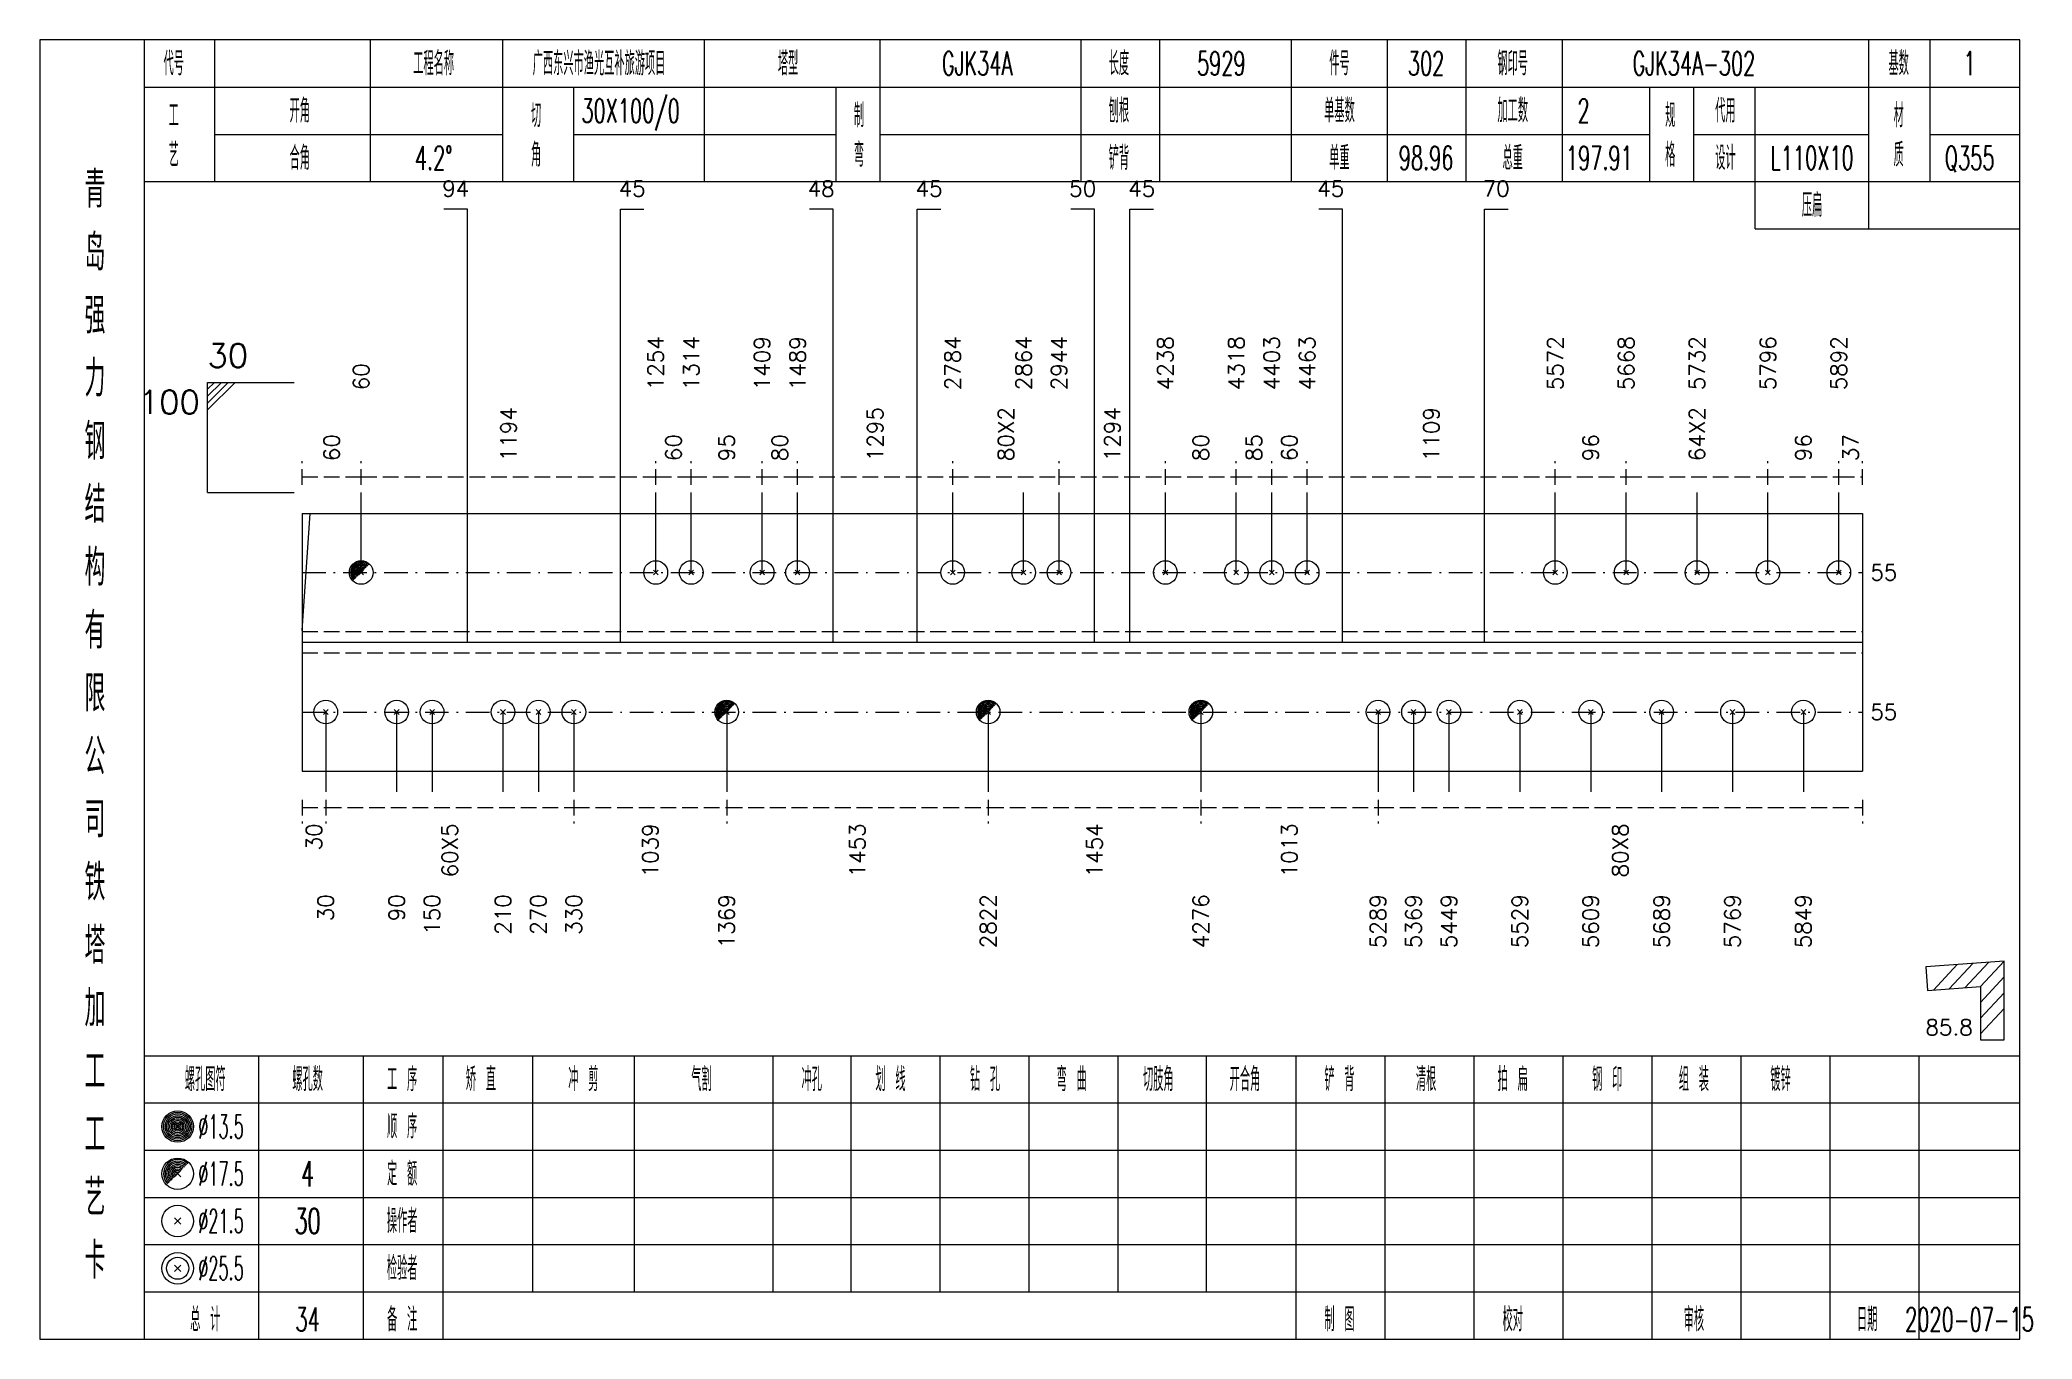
# Model space of a CAD drawing. Extents: x 0 to 2606, y -377 to 6479.
# Drawn here: x 1307 to 1559.9, y 5775 to 5940 of the extents above; entities that cross this region are included whole.
import ezdxf
from ezdxf.enums import TextEntityAlignment as Align

# ---------------------------------------------------------------- set-up
doc = ezdxf.new("R2010")
doc.units = 0
doc.header["$MEASUREMENT"] = 0
doc.linetypes.add('一点画线', pattern=[5.2, 3, -1, 0.2, -1])
doc.linetypes.add('虚线', pattern=[2.75, 2, -0.75])
doc.layers.get('0').update_dxf_attribs({"linetype": 'CONTINUOUS', "lineweight": 25})
for name, color, linetype, lineweight in [('1', 7, 'CONTINUOUS', 25), ('2', 7, 'CONTINUOUS', 25), ('4', 7, 'CONTINUOUS', 25)]:
    doc.layers.add(name, color=color, linetype=linetype, lineweight=lineweight)
doc.styles.get("Standard").update_dxf_attribs({"font": 'simplex.shx', "width": 0.7, "height": 3, "bigfont": 'gbhzfs.shx'})

msp = doc.modelspace()

# ---------------------------------------------------------------- texts
at = {"color": 7, "linetype": 'Continuous', "lineweight": 13}
msp.add_text('30', height=3, dxfattribs=at).set_placement((1328.3, 5897.5), align=Align.BOTTOM_LEFT)
for s, p in [('1254', (1385.2, 5895.5)), ('1314', (1389.7, 5895.5)), ('1409', (1398.7, 5895.5)), ('1489', (1403.2, 5895.5)), ('2784', (1422.9, 5895.5)), ('2864', (1431.9, 5895.5)), ('2944', (1436.4, 5895.5)), ('4238', (1449.9, 5895.5)), ('4318', (1458.9, 5895.5)), ('4403', (1463.4, 5895.5)), ('4463', (1467.9, 5895.5)), ('5572', (1499.4, 5895.5)), ('5668', (1508.4, 5895.5)), ('5732', (1517.4, 5895.5)), ('5796', (1526.4, 5895.5)), ('5892', (1535.4, 5895.5)), ('60', (1347.8, 5895.5))]:
    msp.add_text(s, height=2, rotation=90, dxfattribs=at).set_placement(p, align=Align.MIDDLE_LEFT)
msp.add_text('100', height=3, dxfattribs=at).set_placement((1327.3, 5895.5), align=Align.TOP_RIGHT)
at = {"color": 8, "linetype": 'Continuous', "lineweight": 9}
for s, p in [('1194', (1366.5, 5886.5)), ('1295', (1413.05, 5886.5)), ('80X2', (1429.65, 5886.5)), ('1294', (1443.15, 5886.5)), ('1109', (1483.65, 5886.5)), ('64X2', (1517.4, 5886.5)), ('60', (1344.05, 5886.5)), ('60', (1387.45, 5886.5)), ('95', (1394.2, 5886.5)), ('80', (1400.95, 5886.5)), ('80', (1454.4, 5886.5)), ('85', (1461.15, 5886.5)), ('60', (1465.65, 5886.5)), ('96', (1503.9, 5886.5)), ('96', (1530.9, 5886.5)), ('37', (1536.9, 5886.5))]:
    msp.add_text(s, height=2, rotation=90, dxfattribs=at).set_placement(p, align=Align.MIDDLE_LEFT)
at = {"color": 7, "linetype": 'Continuous', "lineweight": 13}
for p in [(1539.4, 5872.36), (1539.4, 5854.64)]:
    msp.add_text('55', height=2, dxfattribs=at).set_placement(p, align=Align.MIDDLE_LEFT)
at = {"color": 8, "linetype": 'Continuous', "lineweight": 9}
for s, p in [('30', (1341.8, 5840.5)), ('60X5', (1359.05, 5840.5)), ('1039', (1384.5, 5840.5)), ('1453', (1410.8, 5840.5)), ('1454', (1440.9, 5840.5)), ('1013', (1465.65, 5840.5)), ('80X8', (1507.65, 5840.5))]:
    msp.add_text(s, height=2, rotation=90, dxfattribs=at).set_placement(p, align=Align.MIDDLE_RIGHT)
at = {"layer": '1', "color": 7, "linetype": 'Continuous', "lineweight": 13}
for s, p in [('30', (1343.3, 5831.5)), ('90', (1352.3, 5831.5)), ('150', (1356.8, 5831.5)), ('210', (1365.8, 5831.5)), ('270', (1370.3, 5831.5)), ('330', (1374.8, 5831.5)), ('1369', (1394.2, 5831.5)), ('2822', (1427.4, 5831.5)), ('4276', (1454.4, 5831.5)), ('5289', (1476.9, 5831.5)), ('5369', (1481.4, 5831.5)), ('5449', (1485.9, 5831.5)), ('5529', (1494.9, 5831.5)), ('5609', (1503.9, 5831.5)), ('5689', (1512.9, 5831.5)), ('5769', (1521.9, 5831.5)), ('5849', (1530.9, 5831.5))]:
    msp.add_text(s, height=2, rotation=90, dxfattribs=at).set_placement(p, align=Align.MIDDLE_RIGHT)
at = {"layer": '2', "color": 7, "linetype": 'Continuous', "lineweight": 13}
for s, p in [('94', (1359.8, 5919.5)), ('45', (1382.2, 5919.5)), ('48', (1406.2, 5919.5)), ('45', (1419.9, 5919.5)), ('50', (1439.4, 5919.5)), ('45', (1446.9, 5919.5)), ('45', (1470.9, 5919.5)), ('70', (1491.9, 5919.5))]:
    msp.add_text(s, height=2, dxfattribs=at).set_placement(p, align=Align.BOTTOM_CENTER)
msp.add_text('85.8', height=2, dxfattribs=at).set_placement((1552.4, 5813), align=Align.BOTTOM_RIGHT)
at = {"layer": '4', "color": 1, "linetype": 'Continuous', "lineweight": 13}
for s, height, width, p in [('代号', 3, 0.6, (1324, 5937)), ('工程名称', 3, 0.6, (1357, 5937)), ('广西东兴市渔光互补旅游项目', 3, 0.6, (1378, 5937)), ('塔型', 3, 0.6, (1402, 5937)), ('GJK34A', 3, 0.6, (1426, 5937)), ('长度', 3, 0.6, (1444, 5937)), ('5929', 3, 0.6, (1457, 5937)), ('件号', 3, 0.6, (1472, 5937)), ('302', 3, 0.6, (1483, 5937)), ('钢印号', 3, 0.6, (1494, 5937)), ('GJK34A-302', 3, 0.6, (1517, 5937)), ('基数', 3, 0.6, (1543, 5937)), ('1', 3, 0.6, (1552, 5937)), ('工', 3, 0.6, (1324, 5930.4)), ('开角', 3, 0.6, (1340, 5931)), ('切', 3, 0.6, (1370, 5930.4)), ('30X100/0', 3, 0.6, (1382, 5931)), ('制', 3, 0.6, (1411, 5930.4)), ('刨根', 3, 0.6, (1444, 5931)), ('单基数', 3, 0.6, (1472, 5931)), ('加工数', 3, 0.6, (1494, 5931)), ('2', 3, 0.6, (1503, 5931)), ('规', 3, 0.6, (1514, 5930.4)), ('代用', 3, 0.6, (1521, 5931)), ('材', 3, 0.6, (1543, 5930.4)), ('艺', 3, 0.6, (1324, 5925.4)), ('合角', 3, 0.6, (1340, 5925)), ('角', 3, 0.6, (1370, 5925.4)), ('弯', 3, 0.6, (1411, 5925.4)), ('铲背', 3, 0.6, (1444, 5925)), ('单重', 3, 0.6, (1472, 5925)), ('总重', 3, 0.6, (1494, 5925)), ('格', 3, 0.6, (1514, 5925.4)), ('设计', 3, 0.6, (1521, 5925)), ('质', 3, 0.6, (1543, 5925.4)), ('4.2%%d', 3, 0.6, (1357, 5925)), ('98.96', 3, 0.6, (1483, 5925)), ('197.91', 3, 0.6, (1505, 5925)), ('L110X10', 3, 0.6, (1532, 5925)), ('Q355', 3, 0.6, (1552, 5925)), ('青', 4.6, 0.8, (1314, 5921)), ('压扁', 3, 0.6, (1532, 5919)), ('岛', 4.6, 0.8, (1314, 5913)), ('强', 4.6, 0.8, (1314, 5905)), ('力', 4.6, 0.8, (1314, 5897)), ('钢', 4.6, 0.8, (1314, 5889)), ('结', 4.6, 0.8, (1314, 5881)), ('构', 4.6, 0.8, (1314, 5873)), ('有', 4.6, 0.8, (1314, 5865)), ('限', 4.6, 0.8, (1314, 5857)), ('公', 4.6, 0.8, (1314, 5849)), ('司', 4.6, 0.8, (1314, 5841)), ('铁', 4.6, 0.8, (1314, 5833)), ('塔', 4.6, 0.8, (1314, 5825)), ('加', 4.6, 0.8, (1314, 5817)), ('工', 4.6, 0.8, (1314, 5809)), ('螺孔图符', 3, 0.6, (1328, 5808)), ('螺孔数', 3, 0.6, (1341, 5808)), ('工 序', 3, 0.6, (1353, 5808)), ('矫 直', 3, 0.6, (1363, 5808)), ('冲 剪', 3, 0.6, (1376, 5808)), ('气割', 3, 0.6, (1391, 5808)), ('冲孔', 3, 0.6, (1405, 5808)), ('划 线', 3, 0.6, (1415, 5808)), ('钻 孔', 3, 0.6, (1427, 5808)), ('弯 曲', 3, 0.6, (1438, 5808)), ('切肢角', 3, 0.6, (1449, 5808)), ('开合角', 3, 0.6, (1460, 5808)), ('铲 背', 3, 0.6, (1472, 5808)), ('清根', 3, 0.6, (1483, 5808)), ('拍 扁', 3, 0.6, (1494, 5808)), ('钢 印', 3, 0.6, (1506, 5808)), ('组 装', 3, 0.6, (1517, 5808)), ('镀锌', 3, 0.6, (1528, 5808)), ('工', 4.6, 0.8, (1314, 5801)), ('%%C13.5', 3, 0.5, (1330, 5802)), ('顺 序', 3, 0.6, (1353, 5802)), ('4', 3.2, 0.6, (1341, 5796)), ('定 额', 3, 0.6, (1353, 5796)), ('艺', 4.6, 0.8, (1314, 5793)), ('%%C17.5', 3, 0.5, (1330, 5796)), ('%%C21.5', 3, 0.5, (1330, 5790)), ('30', 3.2, 0.6, (1341, 5790)), ('操作者', 3, 0.6, (1353, 5790)), ('卡', 4.6, 0.8, (1314, 5785)), ('%%C25.5', 3, 0.5, (1330, 5784)), ('检验者', 3, 0.6, (1353, 5784)), ('总 计', 3, 0.6, (1328, 5777.5)), ('34', 3, 0.6, (1341, 5777.5)), ('备 注', 3, 0.6, (1353, 5777.5)), ('制 图', 3, 0.6, (1472, 5777.5)), ('校对', 3, 0.6, (1494, 5777.5)), ('审核', 3, 0.6, (1517, 5777.5)), ('日期', 3, 0.6, (1539, 5777.5)), ('2020-07-15', 3, 0.6, (1552, 5777.5))]:
    msp.add_text(s, height=height, dxfattribs=dict(at, width=width)).set_placement(p, align=Align.MIDDLE_CENTER)

# ---------------------------------------------------------------- linework, layer by layer
at = {"color": 7, "linetype": 'Continuous', "lineweight": 13}
for p, q in [((1328.3, 5896.5), (1339.3, 5896.5)), ((1328.3, 5882.5), (1328.3, 5896.5)), ((1329.17, 5896.5), (1328.3, 5895.62)), ((1330.05, 5896.5), (1328.3, 5894.75)), ((1330.92, 5896.5), (1328.3, 5893.88)), ((1331.8, 5896.5), (1328.3, 5893)), ((1328.3, 5882.5), (1339.3, 5882.5)), ((1347.8, 5872.36), (1347.8, 5882.5)), ((1385.2, 5872.36), (1385.2, 5882.5)), ((1389.7, 5872.36), (1389.7, 5882.5)), ((1398.7, 5872.36), (1398.7, 5882.5)), ((1403.2, 5872.36), (1403.2, 5882.5)), ((1422.9, 5872.36), (1422.9, 5882.5)), ((1431.9, 5872.36), (1431.9, 5882.5)), ((1436.4, 5872.36), (1436.4, 5882.5)), ((1449.9, 5872.36), (1449.9, 5882.5)), ((1458.9, 5872.36), (1458.9, 5882.5)), ((1463.4, 5872.36), (1463.4, 5882.5)), ((1467.9, 5872.36), (1467.9, 5882.5)), ((1499.4, 5872.36), (1499.4, 5882.5)), ((1508.4, 5872.36), (1508.4, 5882.5)), ((1517.4, 5872.36), (1517.4, 5882.5)), ((1526.4, 5872.36), (1526.4, 5882.5)), ((1535.4, 5872.36), (1535.4, 5882.5)), ((1340.3, 5864.99), (1341.3, 5879.86)), ((1384.9, 5872.06), (1385.5, 5872.66)), ((1385.5, 5872.06), (1384.9, 5872.66)), ((1389.4, 5872.06), (1390, 5872.66)), ((1390, 5872.06), (1389.4, 5872.66)), ((1398.4, 5872.06), (1399, 5872.66)), ((1399, 5872.06), (1398.4, 5872.66)), ((1402.9, 5872.06), (1403.5, 5872.66)), ((1403.5, 5872.06), (1402.9, 5872.66)), ((1422.6, 5872.06), (1423.2, 5872.66)), ((1423.2, 5872.06), (1422.6, 5872.66)), ((1431.6, 5872.06), (1432.2, 5872.66)), ((1432.2, 5872.06), (1431.6, 5872.66)), ((1436.1, 5872.06), (1436.7, 5872.66)), ((1436.7, 5872.06), (1436.1, 5872.66)), ((1449.6, 5872.06), (1450.2, 5872.66)), ((1450.2, 5872.06), (1449.6, 5872.66)), ((1458.6, 5872.06), (1459.2, 5872.66)), ((1459.2, 5872.06), (1458.6, 5872.66)), ((1463.1, 5872.06), (1463.7, 5872.66)), ((1463.7, 5872.06), (1463.1, 5872.66)), ((1467.6, 5872.06), (1468.2, 5872.66)), ((1468.2, 5872.06), (1467.6, 5872.66)), ((1499.1, 5872.06), (1499.7, 5872.66)), ((1499.7, 5872.06), (1499.1, 5872.66)), ((1508.1, 5872.06), (1508.7, 5872.66)), ((1508.7, 5872.06), (1508.1, 5872.66)), ((1517.1, 5872.06), (1517.7, 5872.66)), ((1517.7, 5872.06), (1517.1, 5872.66)), ((1526.1, 5872.06), (1526.7, 5872.66)), ((1526.7, 5872.06), (1526.1, 5872.66)), ((1535.1, 5872.06), (1535.7, 5872.66)), ((1535.7, 5872.06), (1535.1, 5872.66)), ((1343.3, 5854.64), (1343.3, 5844.5)), ((1352.3, 5854.64), (1352.3, 5844.5)), ((1356.8, 5854.64), (1356.8, 5844.5)), ((1365.8, 5854.64), (1365.8, 5844.5)), ((1370.3, 5854.64), (1370.3, 5844.5)), ((1374.8, 5854.64), (1374.8, 5844.5)), ((1394.2, 5854.64), (1394.2, 5844.5)), ((1427.4, 5854.64), (1427.4, 5844.5)), ((1454.4, 5854.64), (1454.4, 5844.5)), ((1476.9, 5854.64), (1476.9, 5844.5)), ((1481.4, 5854.64), (1481.4, 5844.5)), ((1485.9, 5854.64), (1485.9, 5844.5)), ((1494.9, 5854.64), (1494.9, 5844.5)), ((1503.9, 5854.64), (1503.9, 5844.5)), ((1512.9, 5854.64), (1512.9, 5844.5)), ((1521.9, 5854.64), (1521.9, 5844.5)), ((1530.9, 5854.64), (1530.9, 5844.5))]:
    msp.add_line(p, q, dxfattribs=at)
at = {"color": 8, "linetype": '虚线', "lineweight": 9}
for p, q in [((1340.3, 5883.5), (1340.3, 5886.5)), ((1347.8, 5883.5), (1347.8, 5886.5)), ((1347.8, 5883.5), (1347.8, 5886.5)), ((1385.2, 5883.5), (1385.2, 5886.5)), ((1385.2, 5883.5), (1385.2, 5886.5)), ((1389.7, 5883.5), (1389.7, 5886.5)), ((1389.7, 5883.5), (1389.7, 5886.5)), ((1398.7, 5883.5), (1398.7, 5886.5)), ((1398.7, 5883.5), (1398.7, 5886.5)), ((1403.2, 5883.5), (1403.2, 5886.5)), ((1403.2, 5883.5), (1403.2, 5886.5)), ((1422.9, 5883.5), (1422.9, 5886.5)), ((1422.9, 5883.5), (1422.9, 5886.5)), ((1436.4, 5883.5), (1436.4, 5886.5)), ((1436.4, 5883.5), (1436.4, 5886.5)), ((1449.9, 5883.5), (1449.9, 5886.5)), ((1449.9, 5883.5), (1449.9, 5886.5)), ((1458.9, 5883.5), (1458.9, 5886.5)), ((1458.9, 5883.5), (1458.9, 5886.5)), ((1463.4, 5883.5), (1463.4, 5886.5)), ((1463.4, 5883.5), (1463.4, 5886.5)), ((1467.9, 5883.5), (1467.9, 5886.5)), ((1467.9, 5883.5), (1467.9, 5886.5)), ((1499.4, 5883.5), (1499.4, 5886.5)), ((1499.4, 5883.5), (1499.4, 5886.5)), ((1508.4, 5883.5), (1508.4, 5886.5)), ((1508.4, 5883.5), (1508.4, 5886.5)), ((1526.4, 5883.5), (1526.4, 5886.5)), ((1526.4, 5883.5), (1526.4, 5886.5)), ((1535.4, 5883.5), (1535.4, 5886.5)), ((1535.4, 5883.5), (1535.4, 5886.5)), ((1538.4, 5883.5), (1538.4, 5886.5)), ((1340.3, 5884.5), (1347.8, 5884.5)), ((1347.8, 5884.5), (1385.2, 5884.5)), ((1385.2, 5884.5), (1389.7, 5884.5)), ((1389.7, 5884.5), (1398.7, 5884.5)), ((1398.7, 5884.5), (1403.2, 5884.5)), ((1403.2, 5884.5), (1422.9, 5884.5)), ((1422.9, 5884.5), (1436.4, 5884.5)), ((1436.4, 5884.5), (1449.9, 5884.5)), ((1449.9, 5884.5), (1458.9, 5884.5)), ((1458.9, 5884.5), (1463.4, 5884.5)), ((1463.4, 5884.5), (1467.9, 5884.5)), ((1467.9, 5884.5), (1499.4, 5884.5)), ((1499.4, 5884.5), (1508.4, 5884.5)), ((1508.4, 5884.5), (1526.4, 5884.5)), ((1526.4, 5884.5), (1535.4, 5884.5)), ((1535.4, 5884.5), (1538.4, 5884.5)), ((1340.3, 5843.5), (1340.3, 5840.5)), ((1343.3, 5843.5), (1343.3, 5840.5)), ((1343.3, 5843.5), (1343.3, 5840.5)), ((1374.8, 5843.5), (1374.8, 5840.5)), ((1374.8, 5843.5), (1374.8, 5840.5)), ((1394.2, 5843.5), (1394.2, 5840.5)), ((1394.2, 5843.5), (1394.2, 5840.5)), ((1427.4, 5843.5), (1427.4, 5840.5)), ((1427.4, 5843.5), (1427.4, 5840.5)), ((1454.4, 5843.5), (1454.4, 5840.5)), ((1454.4, 5843.5), (1454.4, 5840.5)), ((1476.9, 5843.5), (1476.9, 5840.5)), ((1476.9, 5843.5), (1476.9, 5840.5)), ((1538.4, 5843.5), (1538.4, 5840.5)), ((1340.3, 5842.5), (1343.3, 5842.5)), ((1343.3, 5842.5), (1374.8, 5842.5)), ((1374.8, 5842.5), (1394.2, 5842.5)), ((1394.2, 5842.5), (1427.4, 5842.5)), ((1427.4, 5842.5), (1454.4, 5842.5)), ((1454.4, 5842.5), (1476.9, 5842.5)), ((1476.9, 5842.5), (1538.4, 5842.5))]:
    msp.add_line(p, q, dxfattribs=at)
at = {"color": 7, "linetype": 'Continuous', "lineweight": 18}
for p, q in [((1340.3, 5879.86), (1340.3, 5847.14)), ((1340.3, 5879.86), (1538.4, 5879.86)), ((1538.4, 5879.86), (1538.4, 5847.14)), ((1340.3, 5863.5), (1538.4, 5863.5))]:
    msp.add_line(p, q, dxfattribs=at)
at = {"color": 3, "linetype": '一点画线', "lineweight": 13}
for p, q in [((1340.3, 5872.36), (1538.4, 5872.36)), ((1340.3, 5854.64), (1538.4, 5854.64))]:
    msp.add_line(p, q, dxfattribs=at)
at = {"color": 7, "linetype": 'Continuous', "lineweight": 0}
for p, q in [((1347.5, 5872.06), (1348.1, 5872.66)), ((1347.5, 5872.66), (1348.1, 5872.06))]:
    msp.add_line(p, q, dxfattribs=at)
at = {"color": 1, "linetype": '虚线', "lineweight": 18}
for p, q in [((1340.3, 5864.86), (1538.4, 5864.86)), ((1340.3, 5862.14), (1538.4, 5862.14))]:
    msp.add_line(p, q, dxfattribs=at)
at = {"color": 7, "linetype": 'Continuous', "lineweight": 13}
for centre in [(1347.8, 5872.36), (1385.2, 5872.36), (1389.7, 5872.36), (1398.7, 5872.36), (1403.2, 5872.36), (1422.9, 5872.36), (1431.9, 5872.36), (1436.4, 5872.36), (1449.9, 5872.36), (1458.9, 5872.36), (1463.4, 5872.36), (1467.9, 5872.36), (1499.4, 5872.36), (1508.4, 5872.36), (1517.4, 5872.36), (1526.4, 5872.36), (1535.4, 5872.36)]:
    msp.add_circle(centre, 1.5, dxfattribs=at)
for radius in [1.35, 1.2, 1.05, 0.9, 0.75, 0.6, 0.45, 0.3, 0.15]:
    msp.add_arc((1347.8, 5872.36), radius, 45, 225, dxfattribs=at)
at = {"layer": '1', "color": 7, "linetype": 'Continuous', "lineweight": 13}
for p, q in [((1343, 5854.34), (1343.6, 5854.94)), ((1343.6, 5854.34), (1343, 5854.94)), ((1352, 5854.34), (1352.6, 5854.94)), ((1352.6, 5854.34), (1352, 5854.94)), ((1356.5, 5854.34), (1357.1, 5854.94)), ((1357.1, 5854.34), (1356.5, 5854.94)), ((1365.5, 5854.34), (1366.1, 5854.94)), ((1366.1, 5854.34), (1365.5, 5854.94)), ((1370, 5854.34), (1370.6, 5854.94)), ((1370.6, 5854.34), (1370, 5854.94)), ((1374.5, 5854.34), (1375.1, 5854.94)), ((1375.1, 5854.34), (1374.5, 5854.94)), ((1476.6, 5854.34), (1477.2, 5854.94)), ((1477.2, 5854.34), (1476.6, 5854.94)), ((1481.1, 5854.34), (1481.7, 5854.94)), ((1481.7, 5854.34), (1481.1, 5854.94)), ((1485.6, 5854.34), (1486.2, 5854.94)), ((1486.2, 5854.34), (1485.6, 5854.94)), ((1494.6, 5854.34), (1495.2, 5854.94)), ((1495.2, 5854.34), (1494.6, 5854.94)), ((1503.6, 5854.34), (1504.2, 5854.94)), ((1504.2, 5854.34), (1503.6, 5854.94)), ((1512.6, 5854.34), (1513.2, 5854.94)), ((1513.2, 5854.34), (1512.6, 5854.94)), ((1521.6, 5854.34), (1522.2, 5854.94)), ((1522.2, 5854.34), (1521.6, 5854.94)), ((1530.6, 5854.34), (1531.2, 5854.94)), ((1531.2, 5854.34), (1530.6, 5854.94))]:
    msp.add_line(p, q, dxfattribs=at)
at = {"layer": '1', "color": 7, "linetype": 'Continuous', "lineweight": 0}
for p, q in [((1393.9, 5854.34), (1394.5, 5854.94)), ((1393.9, 5854.94), (1394.5, 5854.34)), ((1427.1, 5854.34), (1427.7, 5854.94)), ((1427.1, 5854.94), (1427.7, 5854.34)), ((1454.1, 5854.34), (1454.7, 5854.94)), ((1454.1, 5854.94), (1454.7, 5854.34))]:
    msp.add_line(p, q, dxfattribs=at)
at = {"layer": '1', "color": 7, "linetype": 'Continuous', "lineweight": 18}
msp.add_line((1340.3, 5847.14), (1538.4, 5847.14), dxfattribs=at)
at = {"layer": '1', "color": 7, "linetype": 'Continuous', "lineweight": 13}
for centre in [(1343.3, 5854.64), (1352.3, 5854.64), (1356.8, 5854.64), (1365.8, 5854.64), (1370.3, 5854.64), (1374.8, 5854.64), (1394.2, 5854.64), (1427.4, 5854.64), (1454.4, 5854.64), (1476.9, 5854.64), (1481.4, 5854.64), (1485.9, 5854.64), (1494.9, 5854.64), (1503.9, 5854.64), (1512.9, 5854.64), (1521.9, 5854.64), (1530.9, 5854.64)]:
    msp.add_circle(centre, 1.5, dxfattribs=at)
for centre, radius in [((1394.2, 5854.64), 1.35), ((1394.2, 5854.64), 1.2), ((1427.4, 5854.64), 1.35), ((1427.4, 5854.64), 1.2), ((1454.4, 5854.64), 1.35), ((1454.4, 5854.64), 1.2), ((1394.2, 5854.64), 1.05), ((1394.2, 5854.64), 0.9), ((1394.2, 5854.64), 0.75), ((1394.2, 5854.64), 0.6), ((1394.2, 5854.64), 0.45), ((1394.2, 5854.64), 0.3), ((1394.2, 5854.64), 0.15), ((1427.4, 5854.64), 1.05), ((1427.4, 5854.64), 0.9), ((1427.4, 5854.64), 0.75), ((1427.4, 5854.64), 0.6), ((1427.4, 5854.64), 0.45), ((1427.4, 5854.64), 0.3), ((1427.4, 5854.64), 0.15), ((1454.4, 5854.64), 1.05), ((1454.4, 5854.64), 0.9), ((1454.4, 5854.64), 0.75), ((1454.4, 5854.64), 0.6), ((1454.4, 5854.64), 0.45), ((1454.4, 5854.64), 0.3), ((1454.4, 5854.64), 0.15)]:
    msp.add_arc(centre, radius, 45, 225, dxfattribs=at)
at = {"layer": '2', "color": 7, "linetype": 'Continuous', "lineweight": 13}
for p, q in [((1361.3, 5918.5), (1358.3, 5918.5)), ((1361.3, 5863.5), (1361.3, 5918.5)), ((1380.7, 5863.5), (1380.7, 5918.5)), ((1380.7, 5918.5), (1383.7, 5918.5)), ((1407.7, 5918.5), (1404.7, 5918.5)), ((1407.7, 5863.5), (1407.7, 5918.5)), ((1418.4, 5863.5), (1418.4, 5918.5)), ((1418.4, 5918.5), (1421.4, 5918.5)), ((1440.9, 5918.5), (1437.9, 5918.5)), ((1440.9, 5863.5), (1440.9, 5918.5)), ((1445.4, 5863.5), (1445.4, 5918.5)), ((1445.4, 5918.5), (1448.4, 5918.5)), ((1472.4, 5918.5), (1469.4, 5918.5)), ((1472.4, 5863.5), (1472.4, 5918.5)), ((1490.4, 5863.5), (1490.4, 5918.5)), ((1490.4, 5918.5), (1493.4, 5918.5)), ((1556.4, 5823), (1546.43, 5822.27)), ((1551.41, 5819.63), (1554.41, 5822.85)), ((1553.4, 5819.77), (1556.4, 5823)), ((1556.4, 5813), (1556.4, 5823)), ((1546.43, 5822.27), (1546.65, 5819.28)), ((1547.42, 5819.33), (1550.42, 5822.56)), ((1549.41, 5819.48), (1552.41, 5822.71)), ((1553.4, 5817.77), (1556.4, 5821)), ((1546.65, 5819.28), (1553.4, 5819.77)), ((1553.4, 5819.77), (1553.4, 5813)), ((1553.4, 5815.77), (1556.4, 5819)), ((1553.4, 5813.77), (1556.4, 5817)), ((1553.4, 5813), (1556.4, 5813))]:
    msp.add_line(p, q, dxfattribs=at)
at = {"layer": '4', "color": 1, "linetype": 'Continuous', "lineweight": 18}
for p, q in [((1320.3, 5775), (1320.3, 5940)), ((1329.2, 5922), (1329.2, 5940)), ((1349, 5922), (1349, 5940)), ((1365.8, 5922), (1365.8, 5940)), ((1391.4, 5922), (1391.4, 5940)), ((1413.7, 5922), (1413.7, 5940)), ((1439.2, 5922), (1439.2, 5940)), ((1449.2, 5922), (1449.2, 5940)), ((1465.9, 5922), (1465.9, 5940)), ((1478.1, 5922), (1478.1, 5940)), ((1488.1, 5922), (1488.1, 5940)), ((1500.3, 5922), (1500.3, 5940)), ((1539.2, 5916), (1539.2, 5940)), ((1547, 5922), (1547, 5940)), ((1320.3, 5934), (1558.4, 5934)), ((1374.8, 5922), (1374.8, 5934)), ((1408.1, 5922), (1408.1, 5934)), ((1511.4, 5922), (1511.4, 5934)), ((1517, 5922), (1517, 5934)), ((1524.8, 5916), (1524.8, 5934)), ((1329.2, 5928), (1365.8, 5928)), ((1374.8, 5928), (1408.1, 5928)), ((1413.7, 5928), (1511.4, 5928)), ((1517, 5928), (1539.2, 5928)), ((1547, 5928), (1558.4, 5928)), ((1320.3, 5922), (1558.4, 5922)), ((1524.8, 5916), (1558.4, 5916)), ((1320.3, 5811), (1558.4, 5811)), ((1334.8, 5775), (1334.8, 5811)), ((1348.1, 5775), (1348.1, 5811)), ((1358.2, 5775), (1358.2, 5811)), ((1369.6, 5781), (1369.6, 5811)), ((1382.5, 5781), (1382.5, 5811)), ((1400.1, 5781), (1400.1, 5811)), ((1410, 5781), (1410, 5811)), ((1421.3, 5781), (1421.3, 5811)), ((1432.6, 5781), (1432.6, 5811)), ((1443.9, 5781), (1443.9, 5811)), ((1455.1, 5781), (1455.1, 5811)), ((1466.5, 5781), (1466.5, 5811)), ((1477.8, 5781), (1477.8, 5811)), ((1489.1, 5781), (1489.1, 5811)), ((1500.4, 5781), (1500.4, 5811)), ((1511.7, 5781), (1511.7, 5811)), ((1523, 5781), (1523, 5811)), ((1534.3, 5781), (1534.3, 5811)), ((1545.6, 5781), (1545.6, 5811)), ((1320.3, 5805), (1558.4, 5805)), ((1320.3, 5799), (1558.4, 5799)), ((1320.3, 5793), (1558.4, 5793)), ((1320.3, 5787), (1558.4, 5787)), ((1320.3, 5781), (1558.4, 5781)), ((1466.5, 5775), (1466.5, 5781)), ((1477.8, 5775), (1477.8, 5781)), ((1489.1, 5775), (1489.1, 5781)), ((1500.4, 5775), (1500.4, 5781)), ((1511.7, 5775), (1511.7, 5781)), ((1523, 5775), (1523, 5781)), ((1534.3, 5775), (1534.3, 5781)), ((1545.6, 5775), (1545.6, 5781))]:
    msp.add_line(p, q, dxfattribs=at)
at = {"layer": '4', "color": 7, "linetype": 'Continuous', "lineweight": 13}
for p, q in [((1324.3, 5801.8), (1324.7, 5802.2)), ((1324.7, 5801.8), (1324.3, 5802.2)), ((1324.1, 5789.6), (1324.9, 5790.4)), ((1324.9, 5789.6), (1324.1, 5790.4)), ((1324.1, 5783.6), (1324.9, 5784.4)), ((1324.9, 5783.6), (1324.1, 5784.4))]:
    msp.add_line(p, q, dxfattribs=at)
at = {"layer": '4', "color": 7, "linetype": 'Continuous', "lineweight": 0}
for p, q in [((1324.1, 5795.6), (1324.9, 5796.4)), ((1324.1, 5796.4), (1324.9, 5795.6))]:
    msp.add_line(p, q, dxfattribs=at)
at = {"layer": '4', "color": 1, "linetype": 'Continuous', "lineweight": 18}
msp.add_lwpolyline([(1307, 5940), (1307, 5775), (1558.4, 5775), (1558.4, 5940)], close=True, dxfattribs=at)
at = {"layer": '4', "color": 7, "linetype": 'Continuous', "lineweight": 13}
for centre, radius in [((1324.5, 5802), 2), ((1324.5, 5802), 1.8), ((1324.5, 5802), 1.6), ((1324.5, 5802), 1.4), ((1324.5, 5802), 1.2), ((1324.5, 5802), 1), ((1324.5, 5802), 0.8), ((1324.5, 5802), 0.6), ((1324.5, 5802), 0.4), ((1324.5, 5802), 0.2), ((1324.5, 5796), 2), ((1324.5, 5790), 2), ((1324.5, 5784), 2), ((1324.5, 5784), 1.4)]:
    msp.add_circle(centre, radius, dxfattribs=at)
for radius in [1.8, 1.6, 1.4, 1.2, 1, 0.8, 0.6, 0.4, 0.2]:
    msp.add_arc((1324.5, 5796), radius, 45, 225, dxfattribs=at)

msp.set_redraw_order([(e.dxf.handle, doc.entitydb.next_handle()) for e in msp.query("TEXT MTEXT ATTDEF DIMENSION ARC_DIMENSION")])  # texts and dimensions are drawn at this point

doc.saveas('drawing.dxf')
